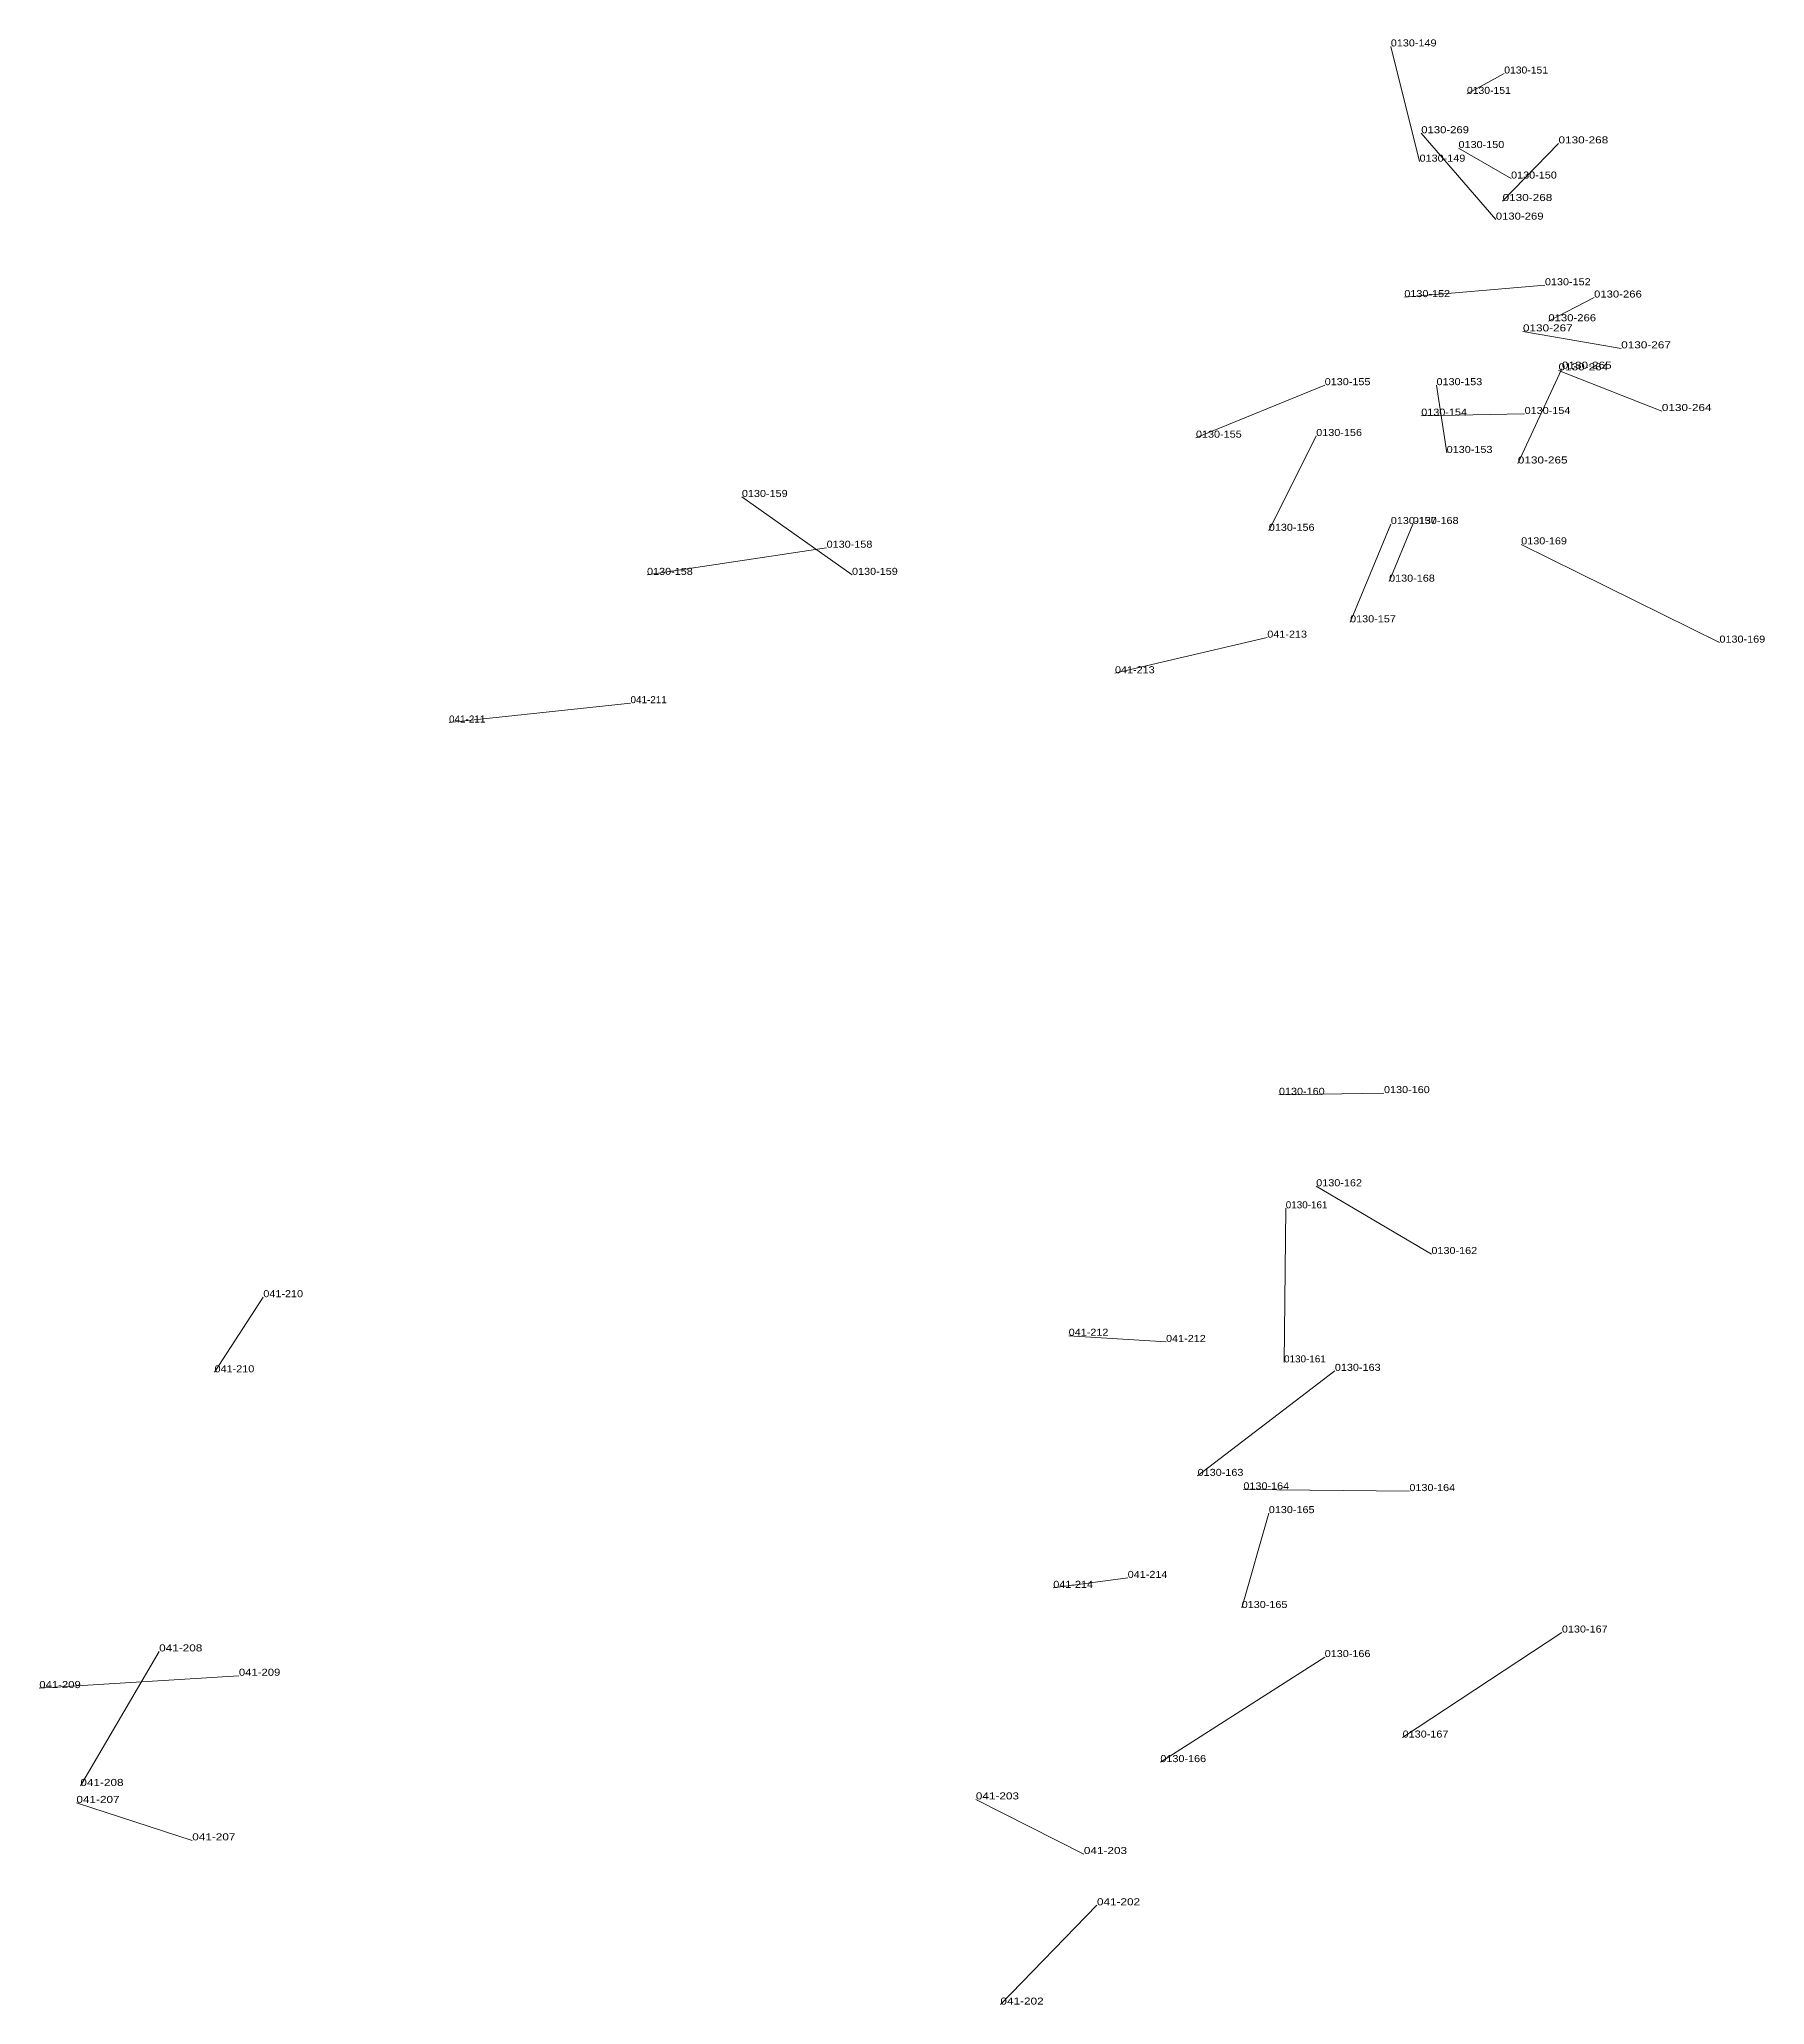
# Model space of a CAD drawing. Header units: metres. Extents: x 571156 to 607184, y 703608 to 727431.
# Drawn here: x 575573 to 576064, y 720470 to 721028 of the extents above; entities that cross this region are included whole.
import ezdxf

# ---------------------------------------------------------------- set-up
doc = ezdxf.new("R2010")
doc.units = ezdxf.units.M
doc.header["$LTSCALE"] = 0.8
doc.layers.add('60', color=7, linetype='Continuous', lineweight=13)
doc.layers.add('61', color=7, linetype='Continuous')

msp = doc.modelspace()

# ---------------------------------------------------------------- texts
at = {"layer": '60'}
for s, width, p in [('0130-151', 1.1, (575989.76, 721018.49)), ('0130-269', 1.2, (575966.17, 721001.52)), ('0130-149', 1.15, (575965.69, 720993.45)), ('0130-268', 1.25, (576005.17, 720998.63)), ('0130-150', 1.15, (575991.69, 720988.64)), ('0130-152', 1.15, (576001.31, 720958.31)), ('0130-266', 1.2, (576015.27, 720954.82)), ('0130-267', 1.25, (576022.98, 720940.38)), ('0130-154', 1.15, (575995.54, 720921.73)), ('0130-264', 1.25, (576034.53, 720922.57)), ('0130-155', 1.15, (575902.15, 720914.99)), ('0130-153', 1.15, (575973.39, 720910.65)), ('0130-265', 1.25, (575993.61, 720907.65)), ('0130-159', 1.15, (575773.13, 720898.14)), ('0130-156', 1.15, (575922.85, 720888.51)), ('0130-168', 1.15, (575963.77, 720890.44)), ('0130-158', 1.15, (575746.17, 720875.99)), ('0130-157', 1.15, (575945.95, 720862.51)), ('0130-169', 1.15, (576050.9, 720856.74)), ('041-213', 1.15, (575879.14, 720848.02)), ('041-213', 1.15, (575879.14, 720848.02)), ('041-211', 1.05, (575741.48, 720839.52)), ('041-211', 1.05, (575741.48, 720839.52)), ('0130-160', 1.15, (575955.58, 720728.69)), ('0130-162', 1.15, (575969.06, 720682.95)), ('041-210', 1.15, (575637.14, 720670.68)), ('041-210', 1.15, (575637.14, 720670.68)), ('041-212', 1.15, (575865.98, 720659.72)), ('041-212', 1.15, (575865.98, 720659.72)), ('0130-161', 1.05, (575927.18, 720652.14)), ('0130-163', 1.15, (575941.62, 720649.74)), ('0130-164', 1.15, (575962.8, 720615.56)), ('041-214', 1.15, (575861.61, 720588.06)), ('041-214', 1.15, (575861.61, 720588.06)), ('0130-165', 1.15, (575915.14, 720582.34)), ('0130-167', 1.15, (576006.13, 720575.36)), ('041-208', 1.25, (575607.54, 720569.99)), ('041-208', 1.25, (575607.54, 720569.99)), ('041-209', 1.2, (575630.2, 720563.07)), ('041-209', 1.2, (575630.2, 720563.07)), ('0130-166', 1.15, (575938.73, 720568.38)), ('041-203', 1.25, (575839.6, 720527.92)), ('041-203', 1.25, (575839.6, 720527.92)), ('041-207', 1.25, (575616.94, 720516.29)), ('041-207', 1.25, (575616.94, 720516.29)), ('041-202', 1.25, (575846.6, 720469.61)), ('041-202', 1.25, (575846.6, 720469.61))]:
    msp.add_text(s, height=2, dxfattribs=dict(at, width=width)).set_placement(p)
at = {"layer": '61'}
for s, width, p in [('0130-149', 1.15, (575957.51, 721026.19)), ('0130-151', 1.1, (575979.17, 721012.71)), ('0130-150', 1.15, (575976.76, 720997.31)), ('0130-268', 1.25, (575989.28, 720982.26)), ('0130-269', 1.2, (575987.35, 720976.97)), ('0130-152', 1.15, (575961.36, 720954.94)), ('0130-267', 1.25, (575995.06, 720945.19)), ('0130-266', 1.2, (576002.28, 720948.08)), ('0130-264', 1.25, (576005.17, 720934.12)), ('0130-265', 1.25, (576006.13, 720934.6)), ('0130-155', 1.15, (575938.73, 720929.91)), ('0130-153', 1.15, (575970.5, 720929.91)), ('0130-154', 1.15, (575966.17, 720921.24)), ('0130-156', 1.15, (575936.33, 720915.47)), ('0130-157', 1.15, (575957.51, 720890.44)), ('0130-158', 1.15, (575797.2, 720883.7)), ('0130-169', 1.15, (575994.57, 720884.66)), ('0130-159', 1.15, (575804.42, 720875.99)), ('0130-168', 1.15, (575957.03, 720874.07)), ('041-213', 1.15, (575922.42, 720858.15)), ('041-213', 1.15, (575922.42, 720858.15)), ('041-211', 1.05, (575689.92, 720834.02)), ('041-211', 1.05, (575689.92, 720834.02)), ('0130-160', 1.15, (575925.73, 720728.2)), ('0130-162', 1.15, (575936.33, 720702.21)), ('0130-161', 1.05, (575927.66, 720695.95)), ('041-212', 1.15, (575893.65, 720657.96)), ('041-212', 1.15, (575893.65, 720657.96)), ('041-210', 1.15, (575623.29, 720649.33)), ('041-210', 1.15, (575623.29, 720649.33)), ('0130-163', 1.15, (575902.63, 720619.89)), ('0130-164', 1.15, (575915.63, 720616.04)), ('0130-165', 1.15, (575922.85, 720609.3)), ('041-214', 1.15, (575882.75, 720590.89)), ('041-214', 1.15, (575882.75, 720590.89)), ('041-209', 1.2, (575573.49, 720559.57)), ('041-209', 1.2, (575573.49, 720559.57)), ('0130-167', 1.15, (575960.88, 720545.51)), ('0130-166', 1.15, (575892.04, 720538.53)), ('041-208', 1.25, (575585.16, 720531.76)), ('041-208', 1.25, (575585.16, 720531.76)), ('041-207', 1.25, (575584.03, 720526.93)), ('041-207', 1.25, (575584.03, 720526.93)), ('041-203', 1.25, (575870.3, 720512.41)), ('041-203', 1.25, (575870.3, 720512.41)), ('041-202', 1.25, (575874.01, 720497.84)), ('041-202', 1.25, (575874.01, 720497.84))]:
    msp.add_text(s, height=2, dxfattribs=dict(at, width=width)).set_placement(p)

# ---------------------------------------------------------------- linework, layer by layer
at = {"layer": '60'}
for p, q in [((575957.51, 721026.19), (575965.69, 720993.45)), ((575979.17, 721012.71), (575989.76, 721018.49)), ((575987.35, 720976.97), (575966.17, 721001.52)), ((575976.76, 720997.31), (575991.69, 720988.64)), ((575989.28, 720982.26), (576005.17, 720998.63)), ((575961.36, 720954.94), (576001.31, 720958.31)), ((576002.28, 720948.08), (576015.27, 720954.82)), ((575995.06, 720945.19), (576022.98, 720940.38)), ((576006.13, 720934.6), (575993.61, 720907.65)), ((576005.17, 720934.12), (576034.53, 720922.57)), ((575938.73, 720929.91), (575902.15, 720914.99)), ((575970.5, 720929.91), (575973.39, 720910.65)), ((575966.17, 720921.24), (575995.54, 720921.73)), ((575936.33, 720915.47), (575922.85, 720888.51)), ((575804.42, 720875.99), (575773.13, 720898.14)), ((575957.51, 720890.44), (575945.95, 720862.51)), ((575957.03, 720874.07), (575963.77, 720890.44)), ((575797.2, 720883.7), (575746.17, 720875.99)), ((575994.57, 720884.66), (576050.9, 720856.74)), ((575922.42, 720858.15), (575879.14, 720848.02)), ((575922.42, 720858.15), (575879.14, 720848.02)), ((575689.92, 720834.02), (575741.48, 720839.52)), ((575689.92, 720834.02), (575741.48, 720839.52)), ((575925.73, 720728.2), (575955.58, 720728.69)), ((575936.33, 720702.21), (575969.06, 720682.95)), ((575927.66, 720695.95), (575927.18, 720652.14)), ((575623.29, 720649.33), (575637.14, 720670.68)), ((575623.29, 720649.33), (575637.14, 720670.68)), ((575893.65, 720657.96), (575865.98, 720659.72)), ((575893.65, 720657.96), (575865.98, 720659.72)), ((575902.63, 720619.89), (575941.62, 720649.74)), ((575915.63, 720616.04), (575962.8, 720615.56)), ((575922.85, 720609.3), (575915.14, 720582.34)), ((575882.75, 720590.89), (575861.61, 720588.06)), ((575882.75, 720590.89), (575861.61, 720588.06)), ((575960.88, 720545.51), (576006.13, 720575.36)), ((575585.16, 720531.76), (575607.54, 720569.99)), ((575585.16, 720531.76), (575607.54, 720569.99)), ((575892.04, 720538.53), (575938.73, 720568.38)), ((575573.49, 720559.57), (575630.2, 720563.07)), ((575573.49, 720559.57), (575630.2, 720563.07)), ((575584.03, 720526.93), (575616.94, 720516.29)), ((575584.03, 720526.93), (575616.94, 720516.29)), ((575870.3, 720512.41), (575839.6, 720527.92)), ((575870.3, 720512.41), (575839.6, 720527.92)), ((575874.01, 720497.84), (575846.6, 720469.61)), ((575874.01, 720497.84), (575846.6, 720469.61))]:
    msp.add_line(p, q, dxfattribs=at)

msp.set_redraw_order([(e.dxf.handle, doc.entitydb.next_handle()) for e in msp.query("TEXT MTEXT ATTDEF DIMENSION ARC_DIMENSION")])  # texts and dimensions are drawn at this point

doc.saveas('drawing.dxf')
